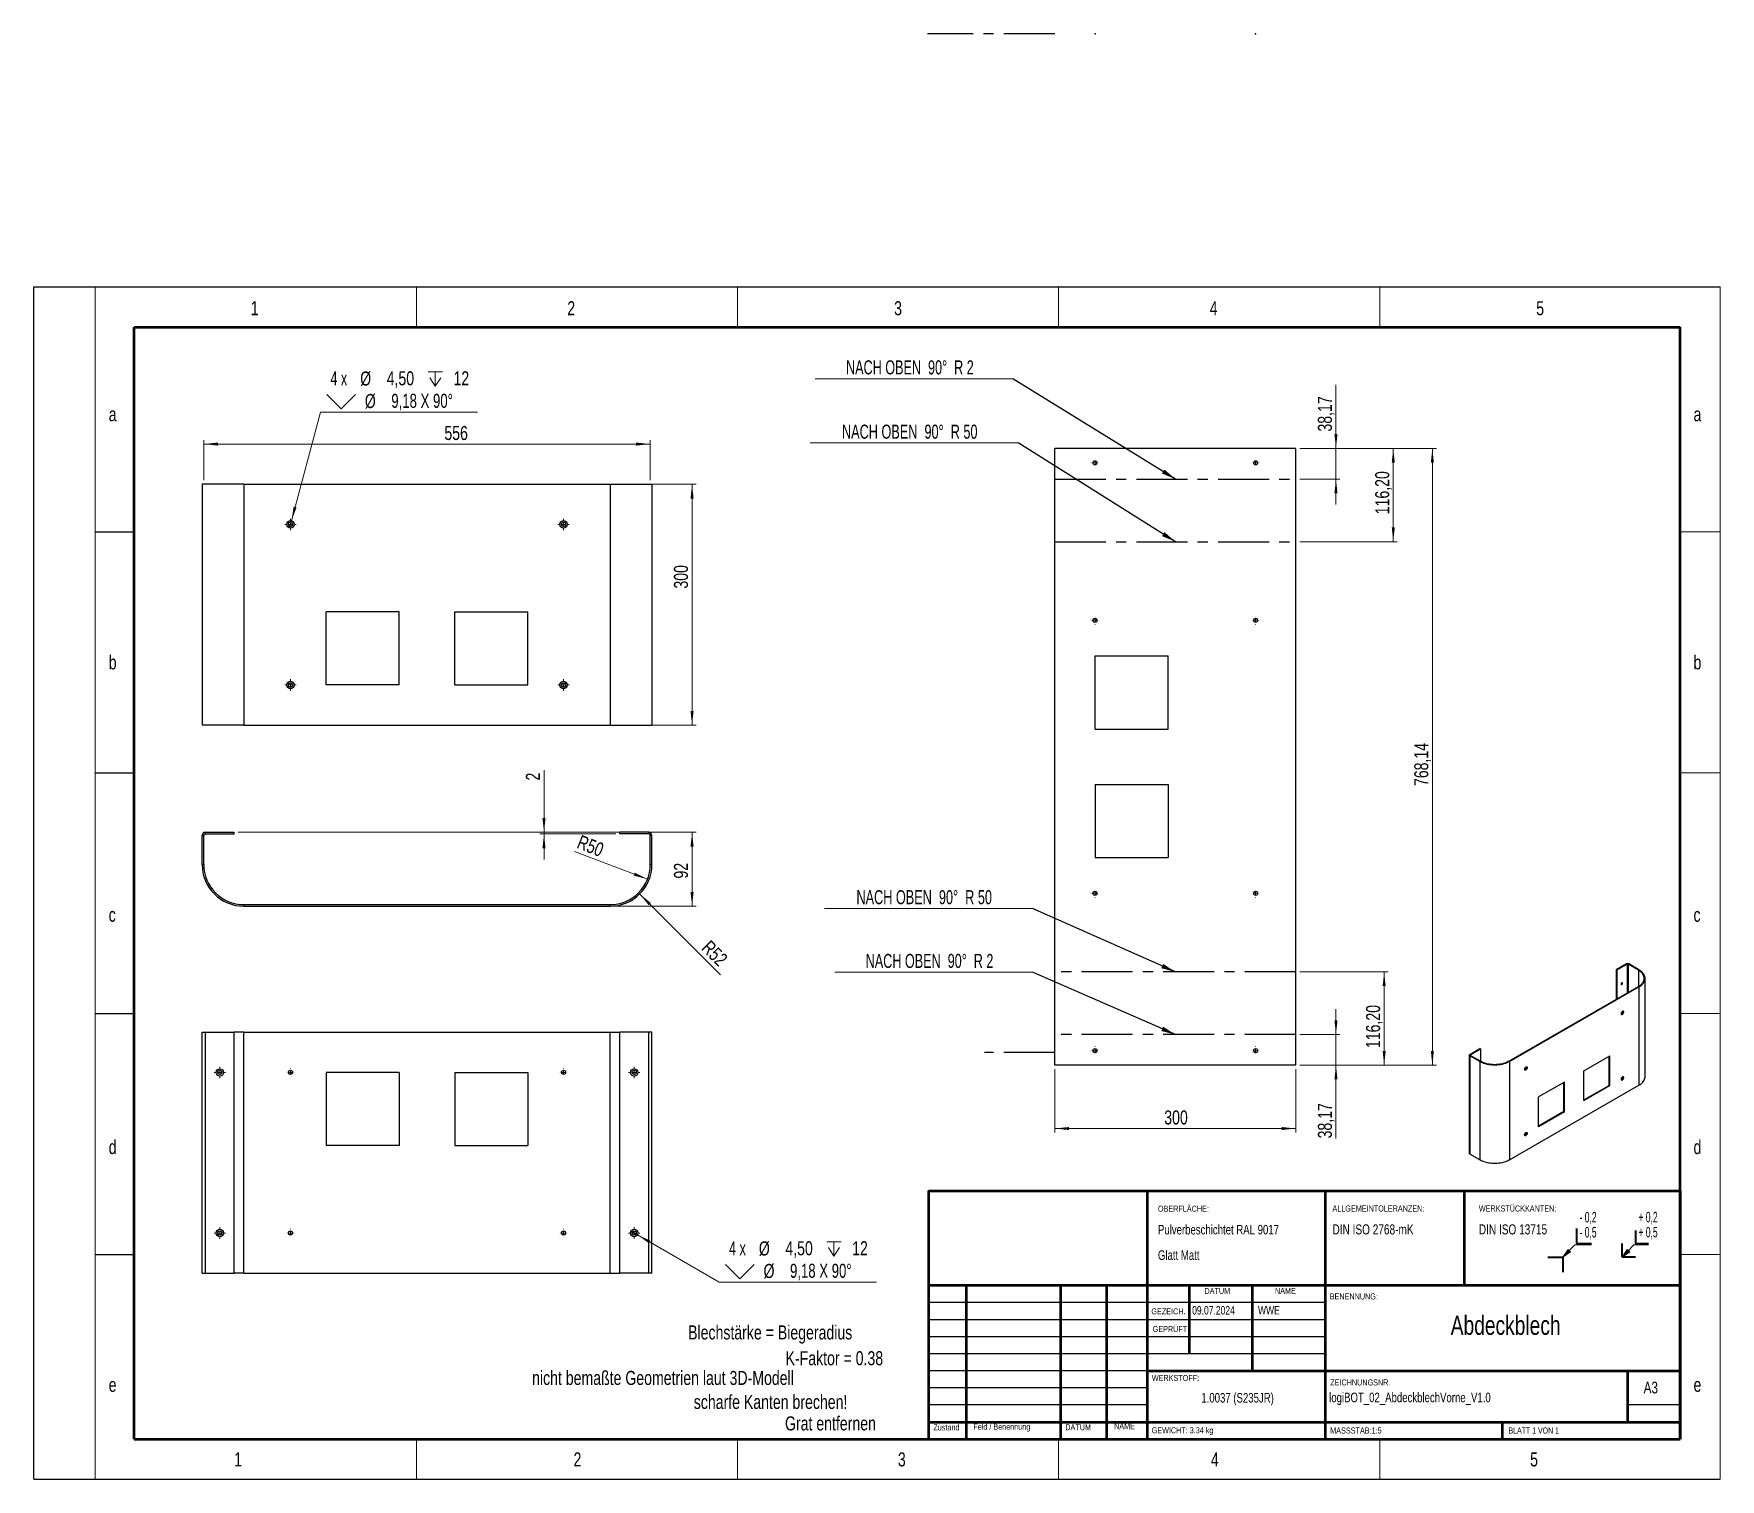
# Model space of a CAD drawing. Header units: millimetres. Extents: x 0 to 420, y 0 to 360.
import ezdxf

# ---------------------------------------------------------------- set-up
doc = ezdxf.new("R2010")
doc.units = ezdxf.units.MM
doc.header["$PDSIZE"] = -1
doc.linetypes.add('CENTERX2', pattern=[20.32, 12.7, -2.54, 2.54, -2.54])
doc.styles.add('SLDTEXTSTYLE0', font='TXT', dxfattribs={"width": 0.605})
doc.styles.add('SLDTEXTSTYLE1', font='TXT', dxfattribs={"width": 0.75})
doc.styles.add('SLDTEXTSTYLE2', font='TXT', dxfattribs={"width": 0.692308})
doc.styles.add('SLDTEXTSTYLE3', font='TXT', dxfattribs={"width": 0.666667})
doc.styles.add('SLDTEXTSTYLE4', font='TXT', dxfattribs={"width": 0.7})
doc.styles.add('SLDTEXTSTYLE5', font='TXT', dxfattribs={"width": 0.671053})
doc.styles.add('SLDTEXTSTYLE6', font='TXT', dxfattribs={"width": 0.675})
doc.dimstyles.new('SLDDIMSTYLE0', dxfattribs={"dimtxt": 3.5, "dimasz": 3.556, "dimexe": 0, "dimexo": 0.0625, "dimgap": 0.875, "dimtad": 1, "dimlfac": 5, "dimrnd": 1e-09, "dimzin": 12, "dimdsep": 46, "dimtxsty": 'SLDTEXTSTYLE1', "dimsah": 1, "dimcen": 0.09, "dimadec": 0, "dimazin": 3, "dimtfac": 1, "dimtofl": 0, "dimtmove": 0, "dimatfit": 3, "dimfxl": 1, "dimfrac": 2, "dimtolj": 1, "dimtzin": 12, "dimarcsym": 0})
doc.dimstyles.new('SLDDIMSTYLE1', dxfattribs={"dimtxt": 3.5, "dimasz": 3.556, "dimexe": 0, "dimexo": 0.0625, "dimgap": 0.875, "dimtad": 0, "dimtih": 1, "dimtoh": 1, "dimlfac": 5, "dimrnd": 1e-09, "dimzin": 4, "dimdsep": 46, "dimtxsty": 'SLDTEXTSTYLE1', "dimblk1": 'NONE', "dimsah": 1, "dimcen": 0, "dimadec": 0, "dimazin": 1, "dimtfac": 1, "dimtmove": 0, "dimatfit": 3, "dimldrblk": 'NONE', "dimfxl": 1, "dimfrac": 2, "dimtolj": 1, "dimtzin": 12, "dimarcsym": 0})
doc.dimstyles.new('SLDDIMSTYLE2', dxfattribs={"dimtxt": 3.5, "dimasz": 3.556, "dimexe": 0, "dimexo": 0.0625, "dimgap": 0.875, "dimtad": 1, "dimlfac": 5, "dimrnd": 1e-09, "dimzin": 12, "dimdsep": 46, "dimtxsty": 'SLDTEXTSTYLE1', "dimsah": 1, "dimcen": 0, "dimadec": 0, "dimazin": 3, "dimtfac": 1, "dimtofl": 0, "dimtmove": 0, "dimatfit": 3, "dimfxl": 1, "dimfrac": 2, "dimtolj": 1, "dimtzin": 12, "dimarcsym": 0})
doc.dimstyles.new('SLDDIMSTYLE3', dxfattribs={"dimtxt": 3.5, "dimasz": 3.556, "dimexe": 0, "dimexo": 0.0625, "dimgap": 0.875, "dimtad": 1, "dimlfac": 5, "dimrnd": 1e-09, "dimzin": 12, "dimdsep": 46, "dimtxsty": 'SLDTEXTSTYLE1', "dimsah": 1, "dimcen": 0.09, "dimadec": 0, "dimazin": 3, "dimtfac": 1, "dimtmove": 0, "dimatfit": 0, "dimfxl": 1, "dimfrac": 2, "dimtolj": 1, "dimtzin": 12, "dimarcsym": 0})
doc.dimstyles.new('SLDDIMSTYLE4', dxfattribs={"dimtxt": 3.5, "dimasz": 3.556, "dimexe": 0, "dimexo": 0.0625, "dimgap": 0.875, "dimtad": 1, "dimlfac": 5, "dimrnd": 1e-09, "dimzin": 12, "dimdsep": 46, "dimtxsty": 'SLDTEXTSTYLE1', "dimsah": 1, "dimcen": 0, "dimadec": 0, "dimazin": 3, "dimtfac": 1, "dimtofl": 0, "dimtmove": 0, "dimatfit": 3, "dimfxl": 1, "dimfrac": 2, "dimtolj": 1, "dimtzin": 12, "dimarcsym": 0})
doc.dimstyles.new('SLDDIMSTYLE5', dxfattribs={"dimtxt": 0.18, "dimasz": 3.556, "dimexe": 0, "dimexo": 0.0625, "dimgap": 0, "dimtad": 0, "dimtih": 1, "dimtoh": 1, "dimdec": 0, "dimrnd": 1e-09, "dimzin": 0, "dimdsep": 46, "dimtxsty": 'Standard', "dimsah": 1, "dimcen": 0.09, "dimadec": 0, "dimazin": 0, "dimtfac": 3.556, "dimtdec": 0, "dimtofl": 0, "dimtmove": 0, "dimatfit": 3, "dimfxl": 1, "dimfrac": 2, "dimtolj": 1, "dimtzin": 0, "dimarcsym": 0})

msp = doc.modelspace()

# ---------------------------------------------------------------- texts
at = {"color": 7, "linetype": 'Continuous', "lineweight": 0}
for s, insert, char_height, attachment_point, style in [('1', (54.0454, 293.4361), 3.5, 1, 'SLDTEXTSTYLE1'), ('2', (132.8592, 293.4361), 3.5, 1, 'SLDTEXTSTYLE1'), ('3', (214.256, 293.4361), 3.5, 1, 'SLDTEXTSTYLE1'), ('4', (292.8363, 293.4361), 3.5, 1, 'SLDTEXTSTYLE1'), ('5', (374.1455, 293.4361), 3.5, 1, 'SLDTEXTSTYLE1'), ('a', (18.6786, 267.0172), 3.5, 1, 'SLDTEXTSTYLE1'), ('a', (413.3154, 267.0172), 3.5, 1, 'SLDTEXTSTYLE1'), ('b', (18.6786, 205.2313), 3.5, 1, 'SLDTEXTSTYLE1'), ('b', (413.3154, 205.2313), 3.5, 1, 'SLDTEXTSTYLE1'), ('c', (18.6786, 142.3739), 3.5, 1, 'SLDTEXTSTYLE1'), ('c', (413.3154, 142.3739), 3.5, 1, 'SLDTEXTSTYLE1'), ('d', (18.6786, 84.5165), 3.5, 1, 'SLDTEXTSTYLE1'), ('d', (413.3154, 84.5165), 3.5, 1, 'SLDTEXTSTYLE1'), ('OBERFLÄCHE:', (279.9514, 68.1513), 1.5, 1, 'SLDTEXTSTYLE1'), ('DATUM', (291.5359, 47.6934), 1.5, 1, 'SLDTEXTSTYLE1'), ('NAME', (309.0842, 47.6934), 1.5, 1, 'SLDTEXTSTYLE1'), ('BENENNUNG:', (322.7314, 46.302), 1.5, 1, 'SLDTEXTSTYLE1'), ('GEZEICH.', (278.3163, 42.5842), 1.5, 1, 'SLDTEXTSTYLE1'), ('09.07.2024', (288.4721, 43.1725), 2.11667, 1, 'SLDTEXTSTYLE1'), ('WWE', (304.8685, 43.1823), 2.11667, 1, 'SLDTEXTSTYLE1'), ('Blechstärke = Biegeradius', (162.9556, 38.3507), 3.5, 1, 'SLDTEXTSTYLE1'), ('GEPRÜFT', (278.6398, 38.1992), 1.5, 1, 'SLDTEXTSTYLE1'), ('Abdeckblech', (366.5342, 40.7561), 4.7625, 2, 'SLDTEXTSTYLE1'), ('K-Faktor = 0.38', (187.222, 31.9296), 3.5, 1, 'SLDTEXTSTYLE1'), ('nicht bemaßte Geometrien laut 3D-Modell', (124.1105, 27.0147), 3.5, 1, 'SLDTEXTSTYLE1'), ('WERKSTOFF:', (278.4211, 26.0097), 1.5, 1, 'SLDTEXTSTYLE1'), ('e', (18.6786, 25.3074), 3.5, 1, 'SLDTEXTSTYLE1'), ('scharfe Kanten brechen!', (164.366, 21.036), 3.5, 1, 'SLDTEXTSTYLE1'), ('1.0037 (S235JR)', (299.7839, 21.5092), 2.38125, 2, 'SLDTEXTSTYLE1'), ('logiBOT_02_AbdeckblechVorne_V1.0', (322.5884, 21.5979), 2.38125, 1, 'SLDTEXTSTYLE1'), ('ZEICHNUNGSNR.', (322.8492, 24.8923), 1.5, 1, 'SLDTEXTSTYLE1'), ('A3', (400.8962, 24.3241), 2.91042, 1, 'SLDTEXTSTYLE1'), ('e', (413.3154, 25.3074), 3.5, 1, 'SLDTEXTSTYLE1'), ('Grat entfernen', (187.0811, 15.6926), 3.5, 1, 'SLDTEXTSTYLE1'), ('Zustand', (224.0353, 13.6913), 1.5, 1, 'SLDTEXTSTYLE1'), ('Feld / Benennung', (233.9724, 13.8498), 1.5, 1, 'SLDTEXTSTYLE1'), ('DATUM', (256.885, 13.7448), 1.5, 1, 'SLDTEXTSTYLE1'), ('NAME', (269.0348, 13.9992), 1.5, 1, 'SLDTEXTSTYLE1'), ('GEWICHT: 3.34 kg', (278.393, 12.973), 1.4986, 1, 'SLDTEXTSTYLE1'), ('MASSSTAB:1:5', (322.8492, 12.9238), 1.5, 1, 'SLDTEXTSTYLE1'), ('BLATT 1 VON 1', (367.2535, 12.9238), 1.5, 1, 'SLDTEXTSTYLE2'), ('1', (49.9256, 6.7221), 3.5, 1, 'SLDTEXTSTYLE1'), ('2', (134.4227, 6.7221), 3.5, 1, 'SLDTEXTSTYLE1'), ('3', (215.1943, 6.7221), 3.5, 1, 'SLDTEXTSTYLE1'), ('4', (293.1413, 6.7221), 3.5, 1, 'SLDTEXTSTYLE1'), ('5', (372.6267, 6.7221), 3.5, 1, 'SLDTEXTSTYLE1')]:
    msp.add_mtext(s, dxfattribs=dict(at, insert=insert, char_height=char_height, attachment_point=attachment_point, style=style))

# ---------------------------------------------------------------- blocks, each defined once
blk = doc.blocks.new('SW_NOTE_0')
at = {"color": 0, "linetype": 'Continuous', "lineweight": 0, "insert": (0, 4.51), "char_height": 3.5, "attachment_point": 1, "style": 'SLDTEXTSTYLE0'}
blk.add_mtext('+ 0,5', dxfattribs=at)
blk = doc.blocks.new('SW_NOTE_0_1')
at = {"color": 0, "linetype": 'Continuous', "lineweight": 0, "insert": (0, 4.51), "char_height": 3.5, "attachment_point": 1, "style": 'SLDTEXTSTYLE0'}
blk.add_mtext('+ 0,2', dxfattribs=at)
blk = doc.blocks.new('SW_NOTE_0_2')
at = {"color": 0, "linetype": 'Continuous', "lineweight": 0, "insert": (0, 4.51), "char_height": 3.5, "attachment_point": 1, "style": 'SLDTEXTSTYLE0'}
blk.add_mtext('- 0,2', dxfattribs=at)
blk = doc.blocks.new('SW_NOTE_0_3')
at = {"color": 0, "linetype": 'Continuous', "lineweight": 0, "insert": (0, 4.51), "char_height": 3.5, "attachment_point": 1, "style": 'SLDTEXTSTYLE0'}
blk.add_mtext('- 0,5', dxfattribs=at)
blk = doc.blocks.new('Block3')
at = {"linetype": 'Continuous'}
for points in [[(735.45, 277.8), (737.92, 279.57), (737.22, 280.27)], [(755.16, 277.71), (757.62, 279.47), (756.78, 280.26)]]:
    blk.add_hatch(color=7, dxfattribs=at).paths.add_polyline_path(points, flags=0)
at = {"color": 7, "linetype": 'Continuous', "lineweight": 35}
for p, q in [((739.95, 287.3), (739.95, 282.3)), ((759.52, 286.66), (759.52, 282.3)), ((739.95, 282.3), (744.95, 282.3)), ((755.16, 277.71), (755.16, 282.3)), ((759.52, 282.3), (763.89, 282.3)), ((730.45, 277.8), (735.45, 277.8)), ((735.45, 277.8), (735.45, 272.8)), ((759.52, 277.71), (755.16, 277.71))]:
    blk.add_line(p, q, dxfattribs=at)
at = {"color": 7, "linetype": 'Continuous', "lineweight": 18}
for p, q in [((735.45, 277.8), (739.45, 281.8)), ((735.45, 277.8), (737.22, 280.27)), ((737.22, 280.27), (737.92, 279.57)), ((739.45, 281.8), (744.95, 281.8)), ((755.16, 277.71), (759.02, 281.8)), ((755.16, 277.71), (756.78, 280.26)), ((756.78, 280.26), (757.62, 279.47)), ((759.02, 281.8), (763.89, 281.8)), ((735.45, 277.8), (737.92, 279.57)), ((755.16, 277.71), (757.62, 279.47))]:
    blk.add_line(p, q, dxfattribs=at)
at = {"color": 7, "linetype": 'Continuous', "lineweight": 0}
for p in [(737.57, 279.92), (757.2, 279.87)]:
    blk.add_point(p, dxfattribs=at)
for name, p in [('SW_NOTE_0_2', (740.95, 288.28)), ('SW_NOTE_0_1', (760.52, 288.29)), ('SW_NOTE_0_3', (740.95, 283.27)), ('SW_NOTE_0', (760.52, 283.3))]:
    blk.add_blockref(name, p, dxfattribs=at)
blk = doc.blocks.new('SW_NOTE_0_4')
at = {"color": 0, "linetype": 'Continuous', "lineweight": 0, "attachment_point": 1, "style": 'SLDTEXTSTYLE1'}
for s, insert, char_height in [('ALLGEMEINTOLERANZEN:', (0, 1.93), 1.5), ('DIN ISO 2768-mK', (0, -2.78), 2.5)]:
    blk.add_mtext(s, dxfattribs=dict(at, insert=insert, char_height=char_height))
blk = doc.blocks.new('SW_NOTE_0_5')
at = {"color": 0, "linetype": 'Continuous', "lineweight": 0, "attachment_point": 1, "style": 'SLDTEXTSTYLE1'}
for s, insert, char_height in [('WERKSTÜCKKANTEN:', (0, 1.93), 1.5), ('DIN ISO 13715', (0, -2.78), 2.5)]:
    blk.add_mtext(s, dxfattribs=dict(at, insert=insert, char_height=char_height))
blk = doc.blocks.new('SW_NOTE_0_6')
at = {"color": 0, "linetype": 'Continuous', "lineweight": 0, "attachment_point": 1, "style": 'SLDTEXTSTYLE1'}
for s, insert, char_height in [('Pulverbeschichtet RAL 9017', (0, 3.07), 2.3813), ('Glatt Matt', (0, -3.28), 2.381)]:
    blk.add_mtext(s, dxfattribs=dict(at, insert=insert, char_height=char_height))
blk = doc.blocks.new('_D')
at = {"color": 7, "linetype": 'Continuous', "lineweight": 0}
for p, q in [((144.54, 247.85), (164.94, 247.85)), ((163.94, 247.85), (163.94, 187.85)), ((144.54, 187.85), (164.94, 187.85))]:
    blk.add_line(p, q, dxfattribs=at)
at = {"color": 7, "linetype": 'Continuous', "lineweight": 18}
for points in [[(163.94, 247.85), (163.55, 244.29), (164.32, 244.29)], [(163.94, 187.85), (164.32, 191.41), (163.55, 191.41)]]:
    blk.add_solid(points, dxfattribs=at)
at = {"color": 7, "linetype": 'Continuous', "lineweight": 18, "insert": (159.42, 221.85), "char_height": 3.5, "attachment_point": 1, "rotation": 90, "style": 'SLDTEXTSTYLE1'}
blk.add_mtext('300', dxfattribs=at)
blk = doc.blocks.new('_D_1')
at = {"color": 7, "linetype": 'Continuous', "lineweight": 0}
for p, q in [((42.34, 248.85), (42.34, 258.85)), ((153.54, 257.85), (42.34, 257.85)), ((153.54, 248.85), (153.54, 258.85))]:
    blk.add_line(p, q, dxfattribs=at)
at = {"color": 7, "linetype": 'Continuous', "lineweight": 18}
for points in [[(42.34, 257.85), (45.89, 257.47), (45.89, 258.23)], [(153.54, 257.85), (149.98, 258.23), (149.98, 257.47)]]:
    blk.add_solid(points, dxfattribs=at)
at = {"color": 7, "linetype": 'Continuous', "lineweight": 18, "insert": (102.26, 262.36), "char_height": 3.5, "attachment_point": 1, "style": 'SLDTEXTSTYLE1'}
blk.add_mtext('556', dxfattribs=at)
blk = doc.blocks.new('SW_SYMBOL_HOLE_DEPTH')
at = {"color": 0, "linetype": 'Continuous', "lineweight": 18}
for p, q in [((0, 875), (800, 875)), ((100, 555), (400, 75)), ((400, 875), (400, 75)), ((700, 555), (400, 75))]:
    blk.add_line(p, q, dxfattribs=at)
blk = doc.blocks.new('SW_SYMBOL_HOLE_SINK')
at = {"color": 0, "linetype": 'Continuous', "lineweight": 18}
for p, q in [((0, 875), (800, 75)), ((800, 75), (1600, 875))]:
    blk.add_line(p, q, dxfattribs=at)
blk = doc.blocks.new('_D_2')
at = {"color": 7, "linetype": 'Continuous', "lineweight": 0}
for p, q in [((64.17, 238.74), (71.43, 265.81)), ((71.43, 265.81), (110.55, 265.81)), ((63.7, 236.96), (64.17, 238.74))]:
    blk.add_line(p, q, dxfattribs=at)
at = {"color": 7, "linetype": 'Continuous', "lineweight": 18}
blk.add_solid([(64.17, 238.74), (65.46, 242.07), (64.73, 242.27)], dxfattribs=at)
at = {"color": 7, "linetype": 'Continuous', "lineweight": 18, "xscale": 0.0044707031, "yscale": 0.0044707031, "zscale": 0.0044707031}
for name, p in [('SW_SYMBOL_HOLE_DEPTH', (98.21, 271.9)), ('SW_SYMBOL_HOLE_SINK', (73.01, 266.29))]:
    blk.add_blockref(name, p, dxfattribs=at)
at = {"color": 7, "linetype": 'Continuous', "lineweight": 18, "char_height": 3.5, "attachment_point": 1}
for s, insert, style in [('4 x', (73.89, 275.98), 'SLDTEXTSTYLE3'), ('%%c', (81.3, 275.93), 'SLDTEXTSTYLE1'), ('4,50', (87.89, 275.98), 'SLDTEXTSTYLE1'), ('12', (104.53, 275.98), 'SLDTEXTSTYLE1'), ('%%c', (82.46, 270.32), 'SLDTEXTSTYLE1'), ('9,18 X 90°', (89.05, 270.37), 'SLDTEXTSTYLE4')]:
    blk.add_mtext(s, dxfattribs=dict(at, insert=insert, style=style))
blk = doc.blocks.new('_None')
blk = doc.blocks.new('SW_CENTERMARKSYMBOL_0')
at = {"color": 0, "linetype": 'Continuous', "lineweight": 18}
for p, q in [((-1, 0), (-1.418, 0)), ((0, 0), (-0.5, 0)), ((0, 1), (0, 1.418)), ((0, 0), (0, 0.5)), ((0, 0), (0, -0.5)), ((0, 0), (0.5, 0)), ((1, 0), (1.418, 0)), ((0, -1), (0, -1.418))]:
    blk.add_line(p, q, dxfattribs=at)
blk = doc.blocks.new('SW_CENTERMARKSYMBOL_1')
at = {"color": 0, "linetype": 'Continuous', "lineweight": 18}
for p, q in [((-1, 0), (-1.418, 0)), ((0, 0), (-0.5, 0)), ((0, 1), (0, 1.418)), ((0, 0), (0, 0.5)), ((0, 0), (0, -0.5)), ((0, 0), (0.5, 0)), ((1, 0), (1.418, 0)), ((0, -1), (0, -1.418))]:
    blk.add_line(p, q, dxfattribs=at)
blk = doc.blocks.new('SW_CENTERMARKSYMBOL_2')
at = {"color": 0, "linetype": 'Continuous', "lineweight": 18}
for p, q in [((-1, 0), (-1.418, 0)), ((0, 0), (-0.5, 0)), ((0, 1), (0, 1.418)), ((0, 0), (0, 0.5)), ((0, 0), (0, -0.5)), ((0, 0), (0.5, 0)), ((1, 0), (1.418, 0)), ((0, -1), (0, -1.418))]:
    blk.add_line(p, q, dxfattribs=at)
blk = doc.blocks.new('SW_CENTERMARKSYMBOL_3')
at = {"color": 0, "linetype": 'Continuous', "lineweight": 18}
for p, q in [((-1, 0), (-1.418, 0)), ((0, 0), (-0.5, 0)), ((0, 1), (0, 1.418)), ((0, 0), (0, 0.5)), ((0, 0), (0, -0.5)), ((0, 0), (0.5, 0)), ((1, 0), (1.418, 0)), ((0, -1), (0, -1.418))]:
    blk.add_line(p, q, dxfattribs=at)
blk = doc.blocks.new('_D_3')
at = {"color": 7, "linetype": 'Continuous', "lineweight": 0}
for p, q in [((50.94, 161.15), (164.94, 161.15)), ((163.94, 142.75), (163.94, 161.15)), ((144.54, 142.75), (164.94, 142.75))]:
    blk.add_line(p, q, dxfattribs=at)
at = {"color": 7, "linetype": 'Continuous', "lineweight": 18}
for points in [[(163.94, 161.15), (163.55, 157.6), (164.32, 157.6)], [(163.94, 142.75), (164.32, 146.31), (163.55, 146.31)]]:
    blk.add_solid(points, dxfattribs=at)
at = {"color": 7, "linetype": 'Continuous', "lineweight": 18, "insert": (159.42, 149.64), "char_height": 3.5, "attachment_point": 1, "rotation": 90, "style": 'SLDTEXTSTYLE1'}
blk.add_mtext('92', dxfattribs=at)
blk = doc.blocks.new('_D_4')
at = {"color": 7, "linetype": 'Continuous', "lineweight": 0}
blk.add_line((150.89, 145.8), (170.99, 125.7), dxfattribs=at)
at = {"color": 7, "linetype": 'Continuous', "lineweight": 18}
blk.add_solid([(150.89, 145.8), (153.13, 143.02), (153.67, 143.56)], dxfattribs=at)
at = {"color": 7, "linetype": 'Continuous', "lineweight": 18, "insert": (168.52, 134.54), "char_height": 3.5, "attachment_point": 1, "rotation": 315, "style": 'SLDTEXTSTYLE1'}
blk.add_mtext('R52', dxfattribs=at)
blk = doc.blocks.new('_D_5')
at = {"color": 7, "linetype": 'Continuous', "lineweight": 0}
for p, q in [((127.07, 161.15), (127.07, 176.63)), ((144.94, 161.15), (126.07, 161.15)), ((144.94, 160.75), (126.07, 160.75)), ((127.07, 160.75), (127.07, 161.15)), ((127.07, 160.75), (127.07, 154.4))]:
    blk.add_line(p, q, dxfattribs=at)
at = {"color": 7, "linetype": 'Continuous', "lineweight": 18}
for points in [[(127.07, 161.15), (127.45, 164.71), (126.68, 164.71)], [(127.07, 160.75), (126.68, 157.2), (127.45, 157.2)]]:
    blk.add_solid(points, dxfattribs=at)
at = {"color": 7, "linetype": 'Continuous', "lineweight": 18, "insert": (122.55, 174.05), "char_height": 3.5, "attachment_point": 1, "rotation": 90, "style": 'SLDTEXTSTYLE1'}
blk.add_mtext('2', dxfattribs=at)
blk = doc.blocks.new('_D_6')
at = {"color": 7, "linetype": 'Continuous', "lineweight": 0}
blk.add_line((152.84, 149.48), (134.64, 156.39), dxfattribs=at)
at = {"color": 7, "linetype": 'Continuous', "lineweight": 18}
blk.add_solid([(152.84, 149.48), (149.65, 151.1), (149.38, 150.39)], dxfattribs=at)
at = {"color": 7, "linetype": 'Continuous', "lineweight": 18, "insert": (136.3, 160.59), "char_height": 3.5, "attachment_point": 1, "rotation": 338.4612, "style": 'SLDTEXTSTYLE1'}
blk.add_mtext('R50', dxfattribs=at)
blk = doc.blocks.new('_D_7')
at = {"color": 7, "linetype": 'Continuous', "lineweight": 0}
for p, q in [((324.28, 110.79), (324.28, 117.14)), ((315.28, 110.79), (325.28, 110.79)), ((324.28, 103.15), (324.28, 110.79)), ((315.28, 103.15), (325.28, 103.15)), ((324.28, 103.15), (324.28, 84.92))]:
    blk.add_line(p, q, dxfattribs=at)
at = {"color": 7, "linetype": 'Continuous', "lineweight": 18}
for points in [[(324.28, 110.79), (324.66, 114.34), (323.9, 114.34)], [(324.28, 103.15), (323.9, 99.6), (324.66, 99.6)]]:
    blk.add_solid(points, dxfattribs=at)
at = {"color": 7, "linetype": 'Continuous', "lineweight": 18, "insert": (319.77, 84.92), "char_height": 3.5, "attachment_point": 1, "rotation": 90, "style": 'SLDTEXTSTYLE1'}
blk.add_mtext('38,17', dxfattribs=at)
blk = doc.blocks.new('_D_8')
at = {"color": 7, "linetype": 'Continuous', "lineweight": 0}
for p, q in [((315.28, 126.4), (337.28, 126.4)), ((336.28, 103.15), (336.28, 126.4)), ((315.28, 103.15), (337.28, 103.15))]:
    blk.add_line(p, q, dxfattribs=at)
at = {"color": 7, "linetype": 'Continuous', "lineweight": 18}
for points in [[(336.28, 126.4), (335.9, 122.84), (336.66, 122.84)], [(336.28, 103.15), (336.66, 106.71), (335.9, 106.71)]]:
    blk.add_solid(points, dxfattribs=at)
at = {"color": 7, "linetype": 'Continuous', "lineweight": 18, "insert": (331.77, 107.42), "char_height": 3.5, "attachment_point": 1, "rotation": 90, "style": 'SLDTEXTSTYLE1'}
blk.add_mtext('116,20', dxfattribs=at)
blk = doc.blocks.new('_D_9')
at = {"color": 7, "linetype": 'Continuous', "lineweight": 0}
for p, q in [((324.28, 256.78), (324.28, 272.6)), ((315.28, 256.78), (325.28, 256.78)), ((324.28, 256.78), (324.28, 249.15)), ((315.28, 249.15), (325.28, 249.15)), ((324.28, 249.15), (324.28, 242.8))]:
    blk.add_line(p, q, dxfattribs=at)
at = {"color": 7, "linetype": 'Continuous', "lineweight": 18}
for points in [[(324.28, 256.78), (324.66, 260.34), (323.9, 260.34)], [(324.28, 249.15), (323.9, 245.59), (324.66, 245.59)]]:
    blk.add_solid(points, dxfattribs=at)
at = {"color": 7, "linetype": 'Continuous', "lineweight": 18, "insert": (319.77, 260.96), "char_height": 3.5, "attachment_point": 1, "rotation": 90, "style": 'SLDTEXTSTYLE1'}
blk.add_mtext('38,17', dxfattribs=at)
blk = doc.blocks.new('_D_10')
at = {"color": 7, "linetype": 'Continuous', "lineweight": 0}
for p, q in [((315.28, 256.78), (339.55, 256.78)), ((338.55, 256.78), (338.55, 233.54)), ((315.28, 233.54), (339.55, 233.54))]:
    blk.add_line(p, q, dxfattribs=at)
at = {"color": 7, "linetype": 'Continuous', "lineweight": 18}
for points in [[(338.55, 256.78), (338.17, 253.23), (338.93, 253.23)], [(338.55, 233.54), (338.93, 237.1), (338.17, 237.1)]]:
    blk.add_solid(points, dxfattribs=at)
at = {"color": 7, "linetype": 'Continuous', "lineweight": 18, "insert": (334.04, 240.36), "char_height": 3.5, "attachment_point": 1, "rotation": 90, "style": 'SLDTEXTSTYLE1'}
blk.add_mtext('116,20', dxfattribs=at)
blk = doc.blocks.new('_D_11')
at = {"color": 7, "linetype": 'Continuous', "lineweight": 0}
for p, q in [((254.28, 102.15), (254.28, 86.38)), ((314.28, 102.15), (314.28, 86.38)), ((254.28, 87.38), (314.28, 87.38))]:
    blk.add_line(p, q, dxfattribs=at)
at = {"color": 7, "linetype": 'Continuous', "lineweight": 18}
for points in [[(254.28, 87.38), (257.84, 87), (257.84, 87.76)], [(314.28, 87.38), (310.72, 87.76), (310.72, 87)]]:
    blk.add_solid(points, dxfattribs=at)
at = {"color": 7, "linetype": 'Continuous', "lineweight": 18, "insert": (281.52, 91.89), "char_height": 3.5, "attachment_point": 1, "style": 'SLDTEXTSTYLE1'}
blk.add_mtext('300', dxfattribs=at)
blk = doc.blocks.new('_D_12')
at = {"color": 7, "linetype": 'Continuous', "lineweight": 0}
for p, q in [((315.28, 256.78), (349.28, 256.78)), ((348.28, 103.15), (348.28, 256.78)), ((315.28, 103.15), (349.28, 103.15))]:
    blk.add_line(p, q, dxfattribs=at)
at = {"color": 7, "linetype": 'Continuous', "lineweight": 18}
for points in [[(348.28, 256.78), (347.9, 253.23), (348.66, 253.23)], [(348.28, 103.15), (348.66, 106.71), (347.9, 106.71)]]:
    blk.add_solid(points, dxfattribs=at)
at = {"color": 7, "linetype": 'Continuous', "lineweight": 18, "insert": (343.77, 172.68), "char_height": 3.5, "attachment_point": 1, "rotation": 90, "style": 'SLDTEXTSTYLE1'}
blk.add_mtext('768,14', dxfattribs=at)
blk = doc.blocks.new('SW_NOTE_0_7')
at = {"color": 0, "linetype": 'Continuous', "lineweight": 0}
blk.add_line((-49.22, 0), (0, 0), dxfattribs=at)
at = {"color": 0, "linetype": 'Continuous', "lineweight": 0, "insert": (-25.62, 4.55), "char_height": 3.5, "attachment_point": 2, "style": 'SLDTEXTSTYLE5'}
blk.add_mtext('NACH OBEN  90°  R 2', dxfattribs=at)
blk = doc.blocks.new('SW_NOTE_0_8')
at = {"color": 0, "linetype": 'Continuous', "lineweight": 0}
blk.add_line((-49.22, 0), (0, 0), dxfattribs=at)
at = {"color": 0, "linetype": 'Continuous', "lineweight": 0, "insert": (-25.64, 4.61), "char_height": 3.5, "attachment_point": 2, "style": 'SLDTEXTSTYLE5'}
blk.add_mtext('NACH OBEN  90°  R 2', dxfattribs=at)
blk = doc.blocks.new('SW_NOTE_0_9')
at = {"color": 0, "linetype": 'Continuous', "lineweight": 0}
blk.add_line((-51.8, 0), (0, 0), dxfattribs=at)
at = {"color": 0, "linetype": 'Continuous', "lineweight": 0, "insert": (-26.96, 4.59), "char_height": 3.5, "attachment_point": 2, "style": 'SLDTEXTSTYLE6'}
blk.add_mtext('NACH OBEN  90°  R 50', dxfattribs=at)
blk = doc.blocks.new('SW_NOTE_0_10')
at = {"color": 0, "linetype": 'Continuous', "lineweight": 0}
blk.add_line((-51.8, 0), (0, 0), dxfattribs=at)
at = {"color": 0, "linetype": 'Continuous', "lineweight": 0, "insert": (-26.97, 4.56), "char_height": 3.5, "attachment_point": 2, "style": 'SLDTEXTSTYLE6'}
blk.add_mtext('NACH OBEN  90°  R 50', dxfattribs=at)
blk = doc.blocks.new('SW_CENTERMARKSYMBOL_4')
at = {"color": 0, "linetype": 'Continuous', "lineweight": 18}
for p, q in [((-1, 0), (-1.018, 0)), ((0, 0), (-0.5, 0)), ((0, 1), (0, 1.018)), ((0, 0), (0, 0.5)), ((0, 0), (0, -0.5)), ((0, 0), (0.5, 0)), ((1, 0), (1.018, 0)), ((0, -1), (0, -1.018))]:
    blk.add_line(p, q, dxfattribs=at)
blk = doc.blocks.new('SW_CENTERMARKSYMBOL_5')
at = {"color": 0, "linetype": 'Continuous', "lineweight": 18}
for p, q in [((-1, 0), (-1.018, 0)), ((0, 0), (-0.5, 0)), ((0, 1), (0, 1.018)), ((0, 0), (0, 0.5)), ((0, 0), (0, -0.5)), ((0, 0), (0.5, 0)), ((1, 0), (1.018, 0)), ((0, -1), (0, -1.018))]:
    blk.add_line(p, q, dxfattribs=at)
blk = doc.blocks.new('SW_CENTERMARKSYMBOL_6')
at = {"color": 0, "linetype": 'Continuous', "lineweight": 18}
for p, q in [((-1, 0), (-1.018, 0)), ((0, 0), (-0.5, 0)), ((0, 1), (0, 1.018)), ((0, 0), (0, 0.5)), ((0, 0), (0, -0.5)), ((0, 0), (0.5, 0)), ((1, 0), (1.018, 0)), ((0, -1), (0, -1.018))]:
    blk.add_line(p, q, dxfattribs=at)
blk = doc.blocks.new('SW_CENTERMARKSYMBOL_7')
at = {"color": 0, "linetype": 'Continuous', "lineweight": 18}
for p, q in [((-1, 0), (-1.018, 0)), ((0, 0), (-0.5, 0)), ((0, 1), (0, 1.018)), ((0, 0), (0, 0.5)), ((0, 0), (0, -0.5)), ((0, 0), (0.5, 0)), ((1, 0), (1.018, 0)), ((0, -1), (0, -1.018))]:
    blk.add_line(p, q, dxfattribs=at)
blk = doc.blocks.new('SW_CENTERMARKSYMBOL_8')
at = {"color": 0, "linetype": 'Continuous', "lineweight": 18}
for p, q in [((-1, 0), (-1.018, 0)), ((0, 0), (-0.5, 0)), ((0, 1), (0, 1.018)), ((0, 0), (0, 0.5)), ((0, 0), (0, -0.5)), ((0, 0), (0.5, 0)), ((1, 0), (1.018, 0)), ((0, -1), (0, -1.018))]:
    blk.add_line(p, q, dxfattribs=at)
blk = doc.blocks.new('SW_CENTERMARKSYMBOL_9')
at = {"color": 0, "linetype": 'Continuous', "lineweight": 18}
for p, q in [((-1, 0), (-1.018, 0)), ((0, 0), (-0.5, 0)), ((0, 1), (0, 1.018)), ((0, 0), (0, 0.5)), ((0, 0), (0, -0.5)), ((0, 0), (0.5, 0)), ((1, 0), (1.018, 0)), ((0, -1), (0, -1.018))]:
    blk.add_line(p, q, dxfattribs=at)
blk = doc.blocks.new('SW_CENTERMARKSYMBOL_10')
at = {"color": 0, "linetype": 'Continuous', "lineweight": 18}
for p, q in [((-1, 0), (-1.018, 0)), ((0, 0), (-0.5, 0)), ((0, 1), (0, 1.018)), ((0, 0), (0, 0.5)), ((0, 0), (0, -0.5)), ((0, 0), (0.5, 0)), ((1, 0), (1.018, 0)), ((0, -1), (0, -1.018))]:
    blk.add_line(p, q, dxfattribs=at)
blk = doc.blocks.new('SW_CENTERMARKSYMBOL_11')
at = {"color": 0, "linetype": 'Continuous', "lineweight": 18}
for p, q in [((-1, 0), (-1.018, 0)), ((0, 0), (-0.5, 0)), ((0, 1), (0, 1.018)), ((0, 0), (0, 0.5)), ((0, 0), (0, -0.5)), ((0, 0), (0.5, 0)), ((1, 0), (1.018, 0)), ((0, -1), (0, -1.018))]:
    blk.add_line(p, q, dxfattribs=at)
blk = doc.blocks.new('_D_13')
at = {"color": 7, "linetype": 'Continuous', "lineweight": 0}
for p, q in [((148.74, 61.82), (150.33, 60.9)), ((150.33, 60.9), (170.7, 49.14)), ((170.7, 49.14), (209.83, 49.14))]:
    blk.add_line(p, q, dxfattribs=at)
at = {"color": 7, "linetype": 'Continuous', "lineweight": 18}
blk.add_solid([(150.33, 60.9), (153.22, 58.79), (153.6, 59.45)], dxfattribs=at)
at = {"color": 7, "linetype": 'Continuous', "lineweight": 18, "xscale": 0.0044707031, "yscale": 0.0044707031, "zscale": 0.0044707031}
for name, p in [('SW_SYMBOL_HOLE_DEPTH', (197.49, 55.23)), ('SW_SYMBOL_HOLE_SINK', (172.29, 49.62))]:
    blk.add_blockref(name, p, dxfattribs=at)
at = {"color": 7, "linetype": 'Continuous', "lineweight": 18, "char_height": 3.5, "attachment_point": 1}
for s, insert, style in [('4 x', (173.16, 59.31), 'SLDTEXTSTYLE3'), ('%%c', (180.57, 59.26), 'SLDTEXTSTYLE1'), ('4,50', (187.17, 59.31), 'SLDTEXTSTYLE1'), ('12', (203.8, 59.31), 'SLDTEXTSTYLE1'), ('%%c', (181.74, 53.65), 'SLDTEXTSTYLE1'), ('9,18 X 90°', (188.33, 53.7), 'SLDTEXTSTYLE4')]:
    blk.add_mtext(s, dxfattribs=dict(at, insert=insert, style=style))
blk = doc.blocks.new('SW_CENTERMARKSYMBOL_12')
at = {"color": 0, "linetype": 'Continuous', "lineweight": 18}
for p, q in [((-1, 0), (-1.418, 0)), ((0, 0), (-0.5, 0)), ((0, 1), (0, 1.418)), ((0, 0), (0, 0.5)), ((0, 0), (0, -0.5)), ((0, 0), (0.5, 0)), ((1, 0), (1.418, 0)), ((0, -1), (0, -1.418))]:
    blk.add_line(p, q, dxfattribs=at)
blk = doc.blocks.new('SW_CENTERMARKSYMBOL_13')
at = {"color": 0, "linetype": 'Continuous', "lineweight": 18}
for p, q in [((-1, 0), (-1.418, 0)), ((0, 0), (-0.5, 0)), ((0, 1), (0, 1.418)), ((0, 0), (0, 0.5)), ((0, 0), (0, -0.5)), ((0, 0), (0.5, 0)), ((1, 0), (1.418, 0)), ((0, -1), (0, -1.418))]:
    blk.add_line(p, q, dxfattribs=at)
blk = doc.blocks.new('SW_CENTERMARKSYMBOL_14')
at = {"color": 0, "linetype": 'Continuous', "lineweight": 18}
for p, q in [((-1, 0), (-1.018, 0)), ((0, 0), (-0.5, 0)), ((0, 1), (0, 1.018)), ((0, 0), (0, 0.5)), ((0, 0), (0, -0.5)), ((0, 0), (0.5, 0)), ((1, 0), (1.018, 0)), ((0, -1), (0, -1.018))]:
    blk.add_line(p, q, dxfattribs=at)
blk = doc.blocks.new('SW_CENTERMARKSYMBOL_15')
at = {"color": 0, "linetype": 'Continuous', "lineweight": 18}
for p, q in [((-1, 0), (-1.018, 0)), ((0, 0), (-0.5, 0)), ((0, 1), (0, 1.018)), ((0, 0), (0, 0.5)), ((0, 0), (0, -0.5)), ((0, 0), (0.5, 0)), ((1, 0), (1.018, 0)), ((0, -1), (0, -1.018))]:
    blk.add_line(p, q, dxfattribs=at)
blk = doc.blocks.new('SW_CENTERMARKSYMBOL_16')
at = {"color": 0, "linetype": 'Continuous', "lineweight": 18}
for p, q in [((-1, 0), (-1.418, 0)), ((0, 0), (-0.5, 0)), ((0, 1), (0, 1.418)), ((0, 0), (0, 0.5)), ((0, 0), (0, -0.5)), ((0, 0), (0.5, 0)), ((1, 0), (1.418, 0)), ((0, -1), (0, -1.418))]:
    blk.add_line(p, q, dxfattribs=at)
blk = doc.blocks.new('SW_CENTERMARKSYMBOL_17')
at = {"color": 0, "linetype": 'Continuous', "lineweight": 18}
for p, q in [((-1, 0), (-1.418, 0)), ((0, 0), (-0.5, 0)), ((0, 1), (0, 1.418)), ((0, 0), (0, 0.5)), ((0, 0), (0, -0.5)), ((0, 0), (0.5, 0)), ((1, 0), (1.418, 0)), ((0, -1), (0, -1.418))]:
    blk.add_line(p, q, dxfattribs=at)
blk = doc.blocks.new('SW_CENTERMARKSYMBOL_18')
at = {"color": 0, "linetype": 'Continuous', "lineweight": 18}
for p, q in [((-1, 0), (-1.018, 0)), ((0, 0), (-0.5, 0)), ((0, 1), (0, 1.018)), ((0, 0), (0, 0.5)), ((0, 0), (0, -0.5)), ((0, 0), (0.5, 0)), ((1, 0), (1.018, 0)), ((0, -1), (0, -1.018))]:
    blk.add_line(p, q, dxfattribs=at)
blk = doc.blocks.new('SW_CENTERMARKSYMBOL_19')
at = {"color": 0, "linetype": 'Continuous', "lineweight": 18}
for p, q in [((-1, 0), (-1.018, 0)), ((0, 0), (-0.5, 0)), ((0, 1), (0, 1.018)), ((0, 0), (0, 0.5)), ((0, 0), (0, -0.5)), ((0, 0), (0.5, 0)), ((1, 0), (1.018, 0)), ((0, -1), (0, -1.018))]:
    blk.add_line(p, q, dxfattribs=at)

# ---------------------------------------------------------------- dimensions: what is measured, and where the dimension line sits
at = {"color": 7, "linetype": 'Continuous', "lineweight": 18}
for p1, p2, picture, middle in [((63.6978, 236.9636), (64.173, 238.7371), '_D_2', (91.783, 271.4184)), ((148.7404, 61.8151), (150.3304, 60.8971), '_D_13', (191.0584, 54.7451))]:
    dim = msp.add_diameter_dim_2p(p1=p1, p2=p2, text='4 x <> {\\fGDT;x} 12\\P{\\fGDT;w}%%c 9.18 X 90°\\P', dimstyle='SLDDIMSTYLE1', dxfattribs=at)
    dim.commit()
    dim.dimension.update_dxf_attribs({"geometry": picture, "text_midpoint": middle, "dimtype": 163})
for base, p1, p2, dimstyle, picture, middle in [((324.28, 249.1489), (314.28, 256.7824), (314.28, 249.1489), 'SLDDIMSTYLE3', '_D_9', (324.28, 266.7824)), ((338.5511, 233.542), (314.28, 256.7824), (314.28, 233.542), 'SLDDIMSTYLE0', '_D_10', (338.5511, 247.4757)), ((348.28, 256.7824), (314.28, 103.1548), (314.28, 256.7824), 'SLDDIMSTYLE0', '_D_12', (348.28, 179.7871)), ((163.9354, 187.8503), (143.5354, 247.8503), (143.5354, 187.8503), 'SLDDIMSTYLE0', '_D', (163.9354, 225.731)), ((127.0656, 161.1542), (145.9354, 160.7542), (145.9354, 161.1542), 'SLDDIMSTYLE3', '_D_5', (127.0656, 175.3408)), ((163.9354, 161.1542), (143.5354, 142.7542), (49.9354, 161.1542), 'SLDDIMSTYLE0', '_D_3', (163.9354, 152.2275)), ((336.28, 126.3953), (314.28, 103.1548), (314.28, 126.3953), 'SLDDIMSTYLE0', '_D_8', (336.28, 114.5311)), ((324.28, 110.7884), (314.28, 103.1548), (314.28, 110.7884), 'SLDDIMSTYLE3', '_D_7', (324.28, 90.7408))]:
    dim = msp.add_linear_dim(base=base, p1=p1, p2=p2, angle=90, dimstyle=dimstyle, dxfattribs=at)
    dim.commit()
    dim.dimension.update_dxf_attribs({"geometry": picture, "text_midpoint": middle, "dimtype": 160})
for base, p1, p2, picture, middle in [((42.3354, 257.8503), (153.5354, 247.8503), (42.3354, 247.8503), '_D_1', (106.1425, 257.8503)), ((314.28, 87.3766), (254.28, 103.1548), (314.28, 103.1548), '_D_11', (285.399, 87.3766))]:
    dim = msp.add_linear_dim(base=base, p1=p1, p2=p2, dimstyle='SLDDIMSTYLE0', dxfattribs=at)
    dim.commit()
    dim.dimension.update_dxf_attribs({"geometry": picture, "text_midpoint": middle, "dimtype": 160})
for mpoint, dimstyle, picture, middle in [((152.8371, 149.4829), 'SLDDIMSTYLE4', '_D_6', (137.9426, 155.3617)), ((150.8893, 145.8003), 'SLDDIMSTYLE2', '_D_4', (168.2411, 128.4485))]:
    dim = msp.add_radius_dim(center=(143.5354, 153.1542), mpoint=mpoint, dimstyle=dimstyle, dxfattribs=at)
    dim.commit()
    dim.dimension.update_dxf_attribs({"geometry": picture, "text_midpoint": middle, "dimtype": 164})

# ---------------------------------------------------------------- linework, layer by layer
at = {"color": 7, "linetype": 'CENTERX2'}
for p, q in [((254.28, 360.0495), (222.5409, 360.0495)), ((254.28, 249.1489), (314.28, 249.1489)), ((254.28, 233.542), (314.28, 233.542)), ((314.28, 126.3953), (254.28, 126.3953)), ((314.28, 110.7884), (254.28, 110.7884)), ((254.28, 106.3016), (236.7809, 106.3016))]:
    msp.add_line(p, q, dxfattribs=at)
at = {"color": 7, "linetype": 'Continuous', "lineweight": 25}
for p, q in [((0.004, 0.0237), (0.004, 296.9917)), ((0.004, 296.9917), (419.9752, 296.9917)), ((314.28, 256.7824), (254.28, 256.7824)), ((254.28, 103.1548), (254.28, 256.7824)), ((314.28, 103.1548), (314.28, 256.7824)), ((41.9354, 247.8503), (41.9354, 187.8503)), ((52.3354, 247.8503), (41.9354, 247.8503)), ((52.3354, 247.8503), (52.3354, 187.8503)), ((52.3354, 247.8503), (143.5354, 247.8503)), ((143.5354, 247.8503), (143.5354, 187.8503)), ((143.5354, 247.8503), (153.9354, 247.8503)), ((153.9354, 247.8503), (153.9354, 187.8503)), ((15.3384, 235.9917), (25.004, 235.9917)), ((91.0354, 216.0503), (72.8354, 216.0503)), ((72.8354, 197.8503), (72.8354, 216.0503)), ((91.0354, 197.8503), (91.0354, 216.0503)), ((104.8354, 216.0503), (123.0354, 216.0503)), ((104.8354, 197.8503), (104.8354, 216.0503)), ((123.0354, 197.8503), (123.0354, 216.0503)), ((264.28, 205.0686), (282.48, 205.0686)), ((264.28, 186.8686), (264.28, 205.0686)), ((282.48, 186.8686), (282.48, 205.0686)), ((91.0354, 197.8503), (72.8354, 197.8503)), ((104.8354, 197.8503), (123.0354, 197.8503)), ((52.3354, 187.8503), (41.9354, 187.8503)), ((52.3354, 187.8503), (143.5354, 187.8503)), ((143.5354, 187.8503), (153.9354, 187.8503)), ((264.28, 186.8686), (282.48, 186.8686)), ((15.3384, 175.9917), (25.004, 175.9917)), ((264.28, 173.0686), (282.48, 173.0686)), ((264.28, 173.0686), (264.28, 154.8686)), ((282.48, 173.0686), (282.48, 154.8686)), ((41.9354, 160.3542), (42.3354, 160.3542)), ((41.9354, 153.1542), (41.9354, 160.3542)), ((42.3354, 153.1542), (42.3354, 160.3542)), ((42.7354, 160.7542), (42.7354, 161.1542)), ((42.7354, 161.1542), (49.9354, 161.1542)), ((42.7354, 160.7542), (49.9354, 160.7542)), ((49.9354, 160.7542), (49.9354, 161.1542)), ((145.9354, 160.7542), (145.9354, 161.1542)), ((153.1354, 161.1542), (145.9354, 161.1542)), ((153.1354, 160.7542), (145.9354, 160.7542)), ((153.1354, 160.7542), (153.1354, 161.1542)), ((153.9354, 160.3542), (153.5354, 160.3542)), ((153.5354, 153.1542), (153.5354, 160.3542)), ((153.9354, 153.1542), (153.9354, 160.3542)), ((42.3354, 153.1542), (41.9354, 153.1542)), ((153.5354, 153.1542), (153.9354, 153.1542)), ((264.28, 154.8686), (282.48, 154.8686)), ((52.3354, 142.7542), (52.3354, 143.1542)), ((52.3354, 143.1542), (143.5354, 143.1542)), ((143.5354, 142.7542), (143.5354, 143.1542)), ((52.3354, 142.7542), (143.5354, 142.7542)), ((396.6124, 128.3676), (394.0669, 126.898)), ((394.2083, 126.8164), (394.0669, 126.898)), ((394.0669, 126.898), (394.0669, 119.5504)), ((396.7539, 128.2859), (394.2083, 126.8164)), ((394.2083, 126.8164), (394.2083, 119.632)), ((396.7539, 128.2859), (396.6124, 128.3676)), ((396.7539, 128.2859), (396.7539, 121.1015)), ((397.1781, 128.3676), (397.0367, 128.2859)), ((397.0367, 128.2859), (397.0367, 121.2648)), ((399.5823, 126.8164), (397.0367, 128.2859)), ((399.7237, 126.898), (397.1781, 128.3676)), ((399.5823, 126.8164), (399.7237, 126.898)), ((399.5823, 126.8164), (399.5823, 122.7343)), ((367.3382, 104.1202), (399.5823, 122.7343)), ((367.4796, 104.0386), (399.7237, 122.6527)), ((399.7237, 122.6527), (399.5823, 122.7343)), ((399.7237, 122.6527), (399.7237, 98.1565)), ((401.2468, 100.2791), (401.2468, 124.7754)), ((15.3384, 115.9917), (25.004, 115.9917)), ((41.9354, 51.3561), (41.9354, 111.3561)), ((41.9354, 111.3561), (42.7354, 111.3561)), ((42.7354, 51.3561), (42.7354, 111.3561)), ((42.7354, 111.3561), (49.9354, 111.3561)), ((49.9354, 51.3561), (49.9354, 111.3561)), ((52.3354, 111.3561), (49.9354, 111.3561)), ((52.3354, 51.3561), (52.3354, 111.3561)), ((52.3354, 111.3561), (143.5354, 111.3561)), ((143.5354, 51.3561), (143.5354, 111.3561)), ((143.5354, 111.3561), (145.9354, 111.3561)), ((145.9354, 51.3561), (145.9354, 111.3561)), ((153.1354, 111.3561), (145.9354, 111.3561)), ((153.1354, 51.3561), (153.1354, 111.3561)), ((153.9354, 111.3561), (153.1354, 111.3561)), ((153.9354, 51.3561), (153.9354, 111.3561)), ((357.463, 105.6714), (357.463, 81.1752)), ((357.5802, 105.8347), (360.1257, 107.3042)), ((357.7216, 105.7531), (357.5802, 105.8347)), ((357.5802, 105.5081), (357.7216, 105.5898)), ((360.1257, 104.0386), (357.5802, 105.5081)), ((357.5802, 105.5081), (357.5802, 81.0119)), ((357.7216, 105.7531), (360.2672, 107.2226)), ((357.7216, 105.7531), (357.7216, 105.5898)), ((360.2672, 104.1202), (357.7216, 105.5898)), ((360.2672, 107.2226), (360.1257, 107.3042)), ((360.2672, 107.2226), (360.2672, 104.1202)), ((386.0412, 101.771), (392.4759, 105.4856)), ((392.3344, 98.1367), (392.3344, 105.404)), ((392.4759, 98.0551), (392.4759, 105.4856)), ((72.8354, 101.3561), (72.8354, 83.1561)), ((91.0354, 101.3561), (72.8354, 101.3561)), ((91.0354, 101.3561), (91.0354, 83.1561)), ((104.8354, 101.3561), (104.8354, 83.1561)), ((104.8354, 101.3561), (123.0354, 101.3561)), ((123.0354, 101.3561), (123.0354, 83.1561)), ((314.28, 103.1548), (254.28, 103.1548)), ((360.2672, 104.1202), (360.1257, 104.0386)), ((360.1257, 104.0386), (360.1257, 79.5424)), ((367.4796, 104.0386), (367.3382, 104.1202)), ((367.4796, 104.0386), (367.4796, 79.5424)), ((386.0412, 94.3404), (386.0412, 101.771)), ((367.4796, 79.5424), (399.7237, 98.1565)), ((381.1622, 98.9543), (374.7275, 95.2397)), ((381.0207, 91.6055), (381.0207, 98.8727)), ((381.1622, 91.5238), (381.1622, 98.9543)), ((386.0412, 94.5037), (392.3344, 98.1367)), ((386.0412, 94.3404), (392.4759, 98.0551)), ((392.3344, 98.1367), (392.4759, 98.0551)), ((374.7275, 87.8092), (374.7275, 95.2397)), ((381.0207, 91.6055), (374.7275, 87.9725)), ((381.1622, 91.5238), (374.7275, 87.8092)), ((381.0207, 91.6055), (381.1622, 91.5238)), ((91.0354, 83.1561), (72.8354, 83.1561)), ((104.8354, 83.1561), (123.0354, 83.1561)), ((360.1257, 79.5424), (357.5802, 81.0119)), ((15.3384, 55.9917), (25.004, 55.9917)), ((41.9354, 51.3561), (42.7354, 51.3561)), ((42.7354, 51.3561), (49.9354, 51.3561)), ((52.3354, 51.3561), (49.9354, 51.3561)), ((52.3354, 51.3561), (143.5354, 51.3561)), ((143.5354, 51.3561), (145.9354, 51.3561)), ((153.1354, 51.3561), (145.9354, 51.3561)), ((153.9354, 51.3561), (153.1354, 51.3561)), ((321.5752, 44.0237), (222.7752, 44.0237)), ((321.5752, 39.7737), (222.7752, 39.7737)), ((321.5752, 35.5237), (222.7752, 35.5237)), ((321.5752, 31.2737), (222.7752, 31.2737)), ((277.3752, 27.0237), (222.7752, 27.0237)), ((277.3752, 22.7736), (222.7752, 22.7736)), ((277.3752, 18.5237), (222.7752, 18.5237)), ((409.9752, 18.5237), (396.9752, 18.5237)), ((0.004, 0.0237), (419.9752, 0.0237))]:
    msp.add_line(p, q, dxfattribs=at)
at = {"color": 7, "linetype": 'Continuous', "lineweight": 18}
for p, q in [((15.3384, 296.9917), (15.3384, 0.0237)), ((95.3003, 296.9917), (95.3003, 286.9917)), ((175.2621, 296.9917), (175.2621, 286.9917)), ((255.2239, 296.9917), (255.2239, 286.9917)), ((335.1857, 296.9917), (335.1857, 286.9917)), ((419.9752, 0.0237), (419.9752, 296.9917)), ((409.9752, 235.9917), (419.9752, 235.9917)), ((409.9752, 175.9917), (419.9752, 175.9917)), ((409.9752, 115.9917), (419.9752, 115.9917)), ((409.9752, 55.9917), (419.9752, 55.9917)), ((95.3003, 10.0237), (95.3003, 0.0237)), ((175.2621, 10.0237), (175.2621, 0.0237)), ((255.2239, 10.0237), (255.2239, 0.0237)), ((335.1857, 10.0237), (335.1857, 0.0237))]:
    msp.add_line(p, q, dxfattribs=at)
at = {"color": 7, "linetype": 'Continuous', "lineweight": 50}
for p, q in [((25.004, 10.0237), (25.004, 286.9917)), ((25.004, 286.9917), (409.9752, 286.9917)), ((409.9752, 10.0237), (409.9752, 286.9917)), ((222.7752, 71.898), (409.9752, 71.898)), ((222.7752, 71.898), (222.7752, 10.0237)), ((277.3752, 10.0237), (277.3752, 71.898)), ((321.5752, 71.898), (321.5752, 10.0237)), ((356.1668, 71.898), (356.1668, 48.2737)), ((409.9752, 71.898), (409.9752, 10.0237)), ((409.9752, 48.2737), (222.7752, 48.2737)), ((232.1767, 48.2737), (232.1767, 10.0237)), ((255.6679, 48.2737), (255.6679, 10.0237)), ((267.1741, 48.2737), (267.1741, 10.0237)), ((287.7752, 31.2737), (287.7752, 48.2737)), ((303.3752, 48.2737), (303.3752, 27.0237)), ((277.3752, 27.0237), (409.9752, 27.0237)), ((396.9752, 14.2737), (396.9752, 27.0237)), ((222.7752, 14.2737), (409.9752, 14.2737)), ((365.7752, 10.0237), (365.7752, 14.2737)), ((25.004, 10.0237), (409.9752, 10.0237))]:
    msp.add_line(p, q, dxfattribs=at)
at = {"color": 7, "linetype": 'Continuous', "lineweight": 25, "flags": 128}
for points in [[(399.5823, 122.7343), (399.877, 122.92), (400.1425, 123.1198), (400.3769, 123.3321), (400.5783, 123.5555), (400.7452, 123.7881), (400.8764, 124.0283), (400.9708, 124.2741), (401.0277, 124.5238), (401.0468, 124.7754), (401.0277, 125.0269), (400.9708, 125.2766), (400.8764, 125.5224), (400.7452, 125.7626), (400.5783, 125.9952), (400.3769, 126.2186), (400.1425, 126.431), (399.877, 126.6307), (399.5823, 126.8164)], [(399.7237, 122.6527), (400.0148, 122.8352), (400.2788, 123.031), (400.5138, 123.2387), (400.7184, 123.4569), (400.891, 123.6842), (401.0306, 123.9188), (401.1361, 124.1593), (401.2068, 124.4041), (401.2423, 124.6513), (401.2423, 124.8994), (401.2068, 125.1467), (401.1361, 125.3914), (401.0306, 125.6319), (400.891, 125.8666), (400.7184, 126.0938), (400.5138, 126.312), (400.2788, 126.5197), (400.0148, 126.7155), (399.7237, 126.898)], [(395.4811, 123.257), (395.5512, 123.3135), (395.6106, 123.3937), (395.6503, 123.4852), (395.6642, 123.5742), (395.6503, 123.6471), (395.6106, 123.6927), (395.5512, 123.7043), (395.4811, 123.6799), (395.411, 123.6234), (395.3516, 123.5432), (395.3119, 123.4517), (395.2979, 123.3627), (395.3119, 123.2898), (395.3516, 123.2441), (395.411, 123.2326), (395.4811, 123.257)], [(395.6225, 115.8276), (395.7139, 115.8956), (395.798, 115.9884), (395.8678, 116.0986), (395.9177, 116.2172), (395.9438, 116.3345), (395.9438, 116.4412), (395.9177, 116.5285), (395.8678, 116.5895), (395.798, 116.619), (395.7139, 116.6148), (395.6225, 116.5772), (395.5311, 116.5092), (395.447, 116.4164), (395.3772, 116.3063), (395.3273, 116.1877), (395.3012, 116.0703), (395.3012, 115.9636), (395.3273, 115.8763), (395.3772, 115.8154), (395.447, 115.7858), (395.5311, 115.79), (395.6225, 115.8276)], [(395.5415, 116.5186), (395.5512, 116.5199), (395.6106, 116.5084), (395.6503, 116.4627), (395.6642, 116.3898), (395.6503, 116.3008), (395.6106, 116.2093), (395.5512, 116.1291), (395.4811, 116.0726), (395.411, 116.0482), (395.3516, 116.0598), (395.3119, 116.1054), (395.3082, 116.1145)], [(367.4796, 104.0386), (367.1634, 103.8706), (366.8243, 103.7182), (366.4645, 103.5825), (366.0865, 103.4644), (365.6929, 103.3647), (365.2864, 103.2842), (364.8698, 103.2233), (364.4459, 103.1824), (364.0176, 103.1619), (363.5878, 103.1619), (363.1595, 103.1824), (362.7356, 103.2233), (362.3189, 103.2842), (361.9124, 103.3647), (361.5189, 103.4644), (361.1409, 103.5825), (360.7811, 103.7182), (360.4419, 103.8706), (360.1257, 104.0386)], [(367.3382, 104.1202), (367.0166, 103.9501), (366.6706, 103.7968), (366.3027, 103.6615), (365.9158, 103.5453), (365.5128, 103.4489), (365.0968, 103.3732), (364.6709, 103.3187), (364.2385, 103.2858), (363.8027, 103.2748), (363.3669, 103.2858), (362.9344, 103.3187), (362.5086, 103.3732), (362.0926, 103.4489), (361.6896, 103.5453), (361.3027, 103.6615), (360.9348, 103.7968), (360.5888, 103.9501), (360.2672, 104.1202)], [(371.5809, 101.9487), (371.4894, 101.9111), (371.4054, 101.9069), (371.3356, 101.9364), (371.2856, 101.9973), (371.2596, 102.0847), (371.2596, 102.1914), (371.2856, 102.3087), (371.3356, 102.4273), (371.4054, 102.5375), (371.4894, 102.6303), (371.5809, 102.6983), (371.6723, 102.7359), (371.7563, 102.7401), (371.8262, 102.7105), (371.8761, 102.6496), (371.9021, 102.5623), (371.9021, 102.4556), (371.8761, 102.3382), (371.8262, 102.2196), (371.7563, 102.1095), (371.6723, 102.0167), (371.5809, 101.9487)], [(371.2666, 102.2355), (371.2702, 102.2265), (371.3099, 102.1808), (371.3694, 102.1693), (371.4394, 102.1936), (371.5095, 102.2502), (371.5689, 102.3303), (371.6086, 102.4219), (371.6226, 102.5108), (371.6086, 102.5837), (371.5689, 102.6294), (371.5095, 102.641), (371.4999, 102.6396)], [(395.6225, 99.4968), (395.7139, 99.5648), (395.798, 99.6576), (395.8678, 99.7678), (395.9177, 99.8863), (395.9438, 100.0037), (395.9438, 100.1104), (395.9177, 100.1977), (395.8678, 100.2586), (395.798, 100.2882), (395.7139, 100.284), (395.6225, 100.2464), (395.5311, 100.1784), (395.447, 100.0856), (395.3772, 99.9754), (395.3273, 99.8569), (395.3012, 99.7395), (395.3012, 99.6328), (395.3273, 99.5455), (395.3772, 99.4846), (395.447, 99.455), (395.5311, 99.4592), (395.6225, 99.4968)], [(395.5415, 100.1878), (395.5512, 100.1891), (395.6106, 100.1775), (395.6503, 100.1318), (395.6642, 100.059), (395.6503, 99.97), (395.6106, 99.8785), (395.5512, 99.7983), (395.4811, 99.7418), (395.411, 99.7174), (395.3516, 99.7289), (395.3119, 99.7746), (395.3082, 99.7836)], [(399.7237, 98.1565), (400.0148, 98.339), (400.2788, 98.5348), (400.5138, 98.7425), (400.7184, 98.9607), (400.891, 99.1879), (401.0306, 99.4226), (401.1361, 99.6631), (401.2068, 99.9078), (401.2423, 100.1551), (401.2468, 100.2791)], [(371.5809, 85.6179), (371.4894, 85.5803), (371.4054, 85.5761), (371.3356, 85.6056), (371.2856, 85.6665), (371.2596, 85.7539), (371.2596, 85.8605), (371.2856, 85.9779), (371.3356, 86.0965), (371.4054, 86.2067), (371.4894, 86.2995), (371.5809, 86.3675), (371.6723, 86.4051), (371.7563, 86.4093), (371.8262, 86.3797), (371.8761, 86.3188), (371.9021, 86.2315), (371.9021, 86.1248), (371.8761, 86.0074), (371.8262, 85.8888), (371.7563, 85.7787), (371.6723, 85.6858), (371.5809, 85.6179)], [(371.2666, 85.9047), (371.2702, 85.8957), (371.3099, 85.85), (371.3694, 85.8385), (371.4394, 85.8628), (371.5095, 85.9194), (371.5689, 85.9995), (371.6086, 86.091), (371.6226, 86.18), (371.6086, 86.2529), (371.5689, 86.2986), (371.5095, 86.3101), (371.4999, 86.3088)], [(367.4796, 79.5424), (367.1634, 79.3743), (366.8243, 79.2219), (366.4645, 79.0862), (366.0865, 78.9682), (365.6929, 78.8685), (365.2864, 78.7879), (364.8698, 78.727), (364.4459, 78.6862), (364.0176, 78.6657), (363.5878, 78.6657), (363.1595, 78.6862), (362.7356, 78.727), (362.3189, 78.7879), (361.9124, 78.8685), (361.5189, 78.9682), (361.1409, 79.0862), (360.7811, 79.2219), (360.4419, 79.3743), (360.1257, 79.5424)]]:
    msp.add_lwpolyline(points, dxfattribs=at)
at = {"color": 7, "linetype": 'Continuous', "lineweight": 25}
for centre, radius in [((264.28, 253.1824), 0.518), ((304.28, 253.1824), 0.518), ((63.9354, 237.8503), 0.918), ((63.9354, 237.8503), 0.518), ((131.9354, 237.8503), 0.918), ((131.9354, 237.8503), 0.518), ((264.28, 213.9686), 0.518), ((304.28, 213.9686), 0.518), ((63.9354, 197.8503), 0.918), ((63.9354, 197.8503), 0.518), ((131.9354, 197.8503), 0.918), ((131.9354, 197.8503), 0.518), ((264.28, 145.9686), 0.518), ((304.28, 145.9686), 0.518), ((264.28, 106.7548), 0.518), ((304.28, 106.7548), 0.518), ((46.3354, 101.3561), 0.918), ((46.3354, 101.3561), 0.518), ((63.9354, 101.3561), 0.518), ((131.9354, 101.3561), 0.518), ((149.5354, 101.3561), 0.918), ((149.5354, 101.3561), 0.518), ((46.3354, 61.3561), 0.918), ((46.3354, 61.3561), 0.518), ((63.9354, 61.3561), 0.518), ((131.9354, 61.3561), 0.518), ((149.5354, 61.3561), 0.918), ((149.5354, 61.3561), 0.518)]:
    msp.add_circle(centre, radius, dxfattribs=at)
for centre, radius, start, end in [((42.7354, 160.3542), 0.8, 90, 180), ((42.7354, 160.3542), 0.4, 90, 180), ((153.1354, 160.3542), 0.8, 0, 90), ((153.1354, 160.3542), 0.4, 0, 90), ((52.3354, 153.1542), 10.4, 180, 270), ((52.3354, 153.1542), 10, 180, 270), ((143.5354, 153.1542), 10, 270, 0), ((143.5354, 153.1542), 10.4, 270, 0), ((396.8953, 127.8217), 0.6148, 62.609672, 117.390328), ((396.8953, 128.013), 0.3074, 62.609672, 117.390328), ((394.9285, 123.7875), 0.7407, 311.642903, 348.362473), ((357.6421, 105.6714), 0.1746, 110.783421, 249.216579), ((357.7526, 105.6714), 0.0873, 110.783421, 249.216579), ((357.6632, 81.1952), 0.2012, 185.694799, 245.625342)]:
    msp.add_arc(centre, radius, start, end, dxfattribs=at)
at = {"color": 7, "linetype": 'Continuous'}
for p in [(264.28, 360.0495), (304.28, 360.0495), (264.28, 106.3016), (304.28, 106.3016)]:
    msp.add_point(p, dxfattribs=at)

# ---------------------------------------------------------------- block references
at = {"color": 7, "linetype": 'Continuous', "lineweight": 0}
for name, p in [('SW_NOTE_0_8', (243.8234, 274.0941)), ('SW_NOTE_0_10', (245.1165, 258.1265)), ('SW_CENTERMARKSYMBOL_11', (264.28, 253.1824)), ('SW_CENTERMARKSYMBOL_10', (304.28, 253.1824)), ('SW_CENTERMARKSYMBOL_3', (63.9354, 237.8503)), ('SW_CENTERMARKSYMBOL_1', (131.9354, 237.8503)), ('SW_CENTERMARKSYMBOL_4', (264.28, 213.9686)), ('SW_CENTERMARKSYMBOL_5', (304.28, 213.9686)), ('SW_CENTERMARKSYMBOL_2', (63.9354, 197.8503)), ('SW_CENTERMARKSYMBOL_0', (131.9354, 197.8503)), ('SW_NOTE_0_9', (248.7024, 142.159)), ('SW_CENTERMARKSYMBOL_6', (264.28, 145.9686)), ('SW_CENTERMARKSYMBOL_7', (304.28, 145.9686)), ('SW_NOTE_0_7', (248.6949, 126.3268)), ('SW_CENTERMARKSYMBOL_9', (264.28, 106.7548)), ('SW_CENTERMARKSYMBOL_8', (304.28, 106.7548)), ('SW_CENTERMARKSYMBOL_17', (46.3354, 101.3561)), ('SW_CENTERMARKSYMBOL_18', (63.9354, 101.3561)), ('SW_CENTERMARKSYMBOL_14', (131.9354, 101.3561)), ('SW_CENTERMARKSYMBOL_13', (149.5354, 101.3561)), ('SW_NOTE_0_4', (323.4068, 66.2846)), ('SW_NOTE_0_5', (359.8541, 66.2846)), ('SW_NOTE_0_6', (279.9514, 60.318)), ('SW_CENTERMARKSYMBOL_16', (46.3354, 61.3561)), ('SW_CENTERMARKSYMBOL_19', (63.9354, 61.3561)), ('SW_CENTERMARKSYMBOL_15', (131.9354, 61.3561)), ('SW_CENTERMARKSYMBOL_12', (149.5354, 61.3561))]:
    msp.add_blockref(name, p, dxfattribs=at)
at = {"color": 7, "linetype": 'Continuous', "xscale": 0.75, "yscale": 0.75, "zscale": 0.75}
msp.add_blockref('Block3', (-170.7865, -152.9741), dxfattribs=at)

msp.set_redraw_order([(e.dxf.handle, doc.entitydb.next_handle()) for e in msp.query("TEXT MTEXT ATTDEF DIMENSION ARC_DIMENSION")])  # texts and dimensions are drawn at this point

# ---------------------------------------------------------------- leaders
at = {"color": 7, "linetype": 'Continuous', "lineweight": 0}
for points in [[(284.28, 249.1489), (243.8234, 274.0941)], [(284.28, 233.542), (245.1165, 258.1265)], [(284.28, 126.3953), (248.7024, 142.159)], [(284.28, 110.7884), (248.6949, 126.3268)]]:
    msp.add_leader(points, dimstyle='SLDDIMSTYLE5', dxfattribs=at)

doc.saveas('drawing.dxf')
